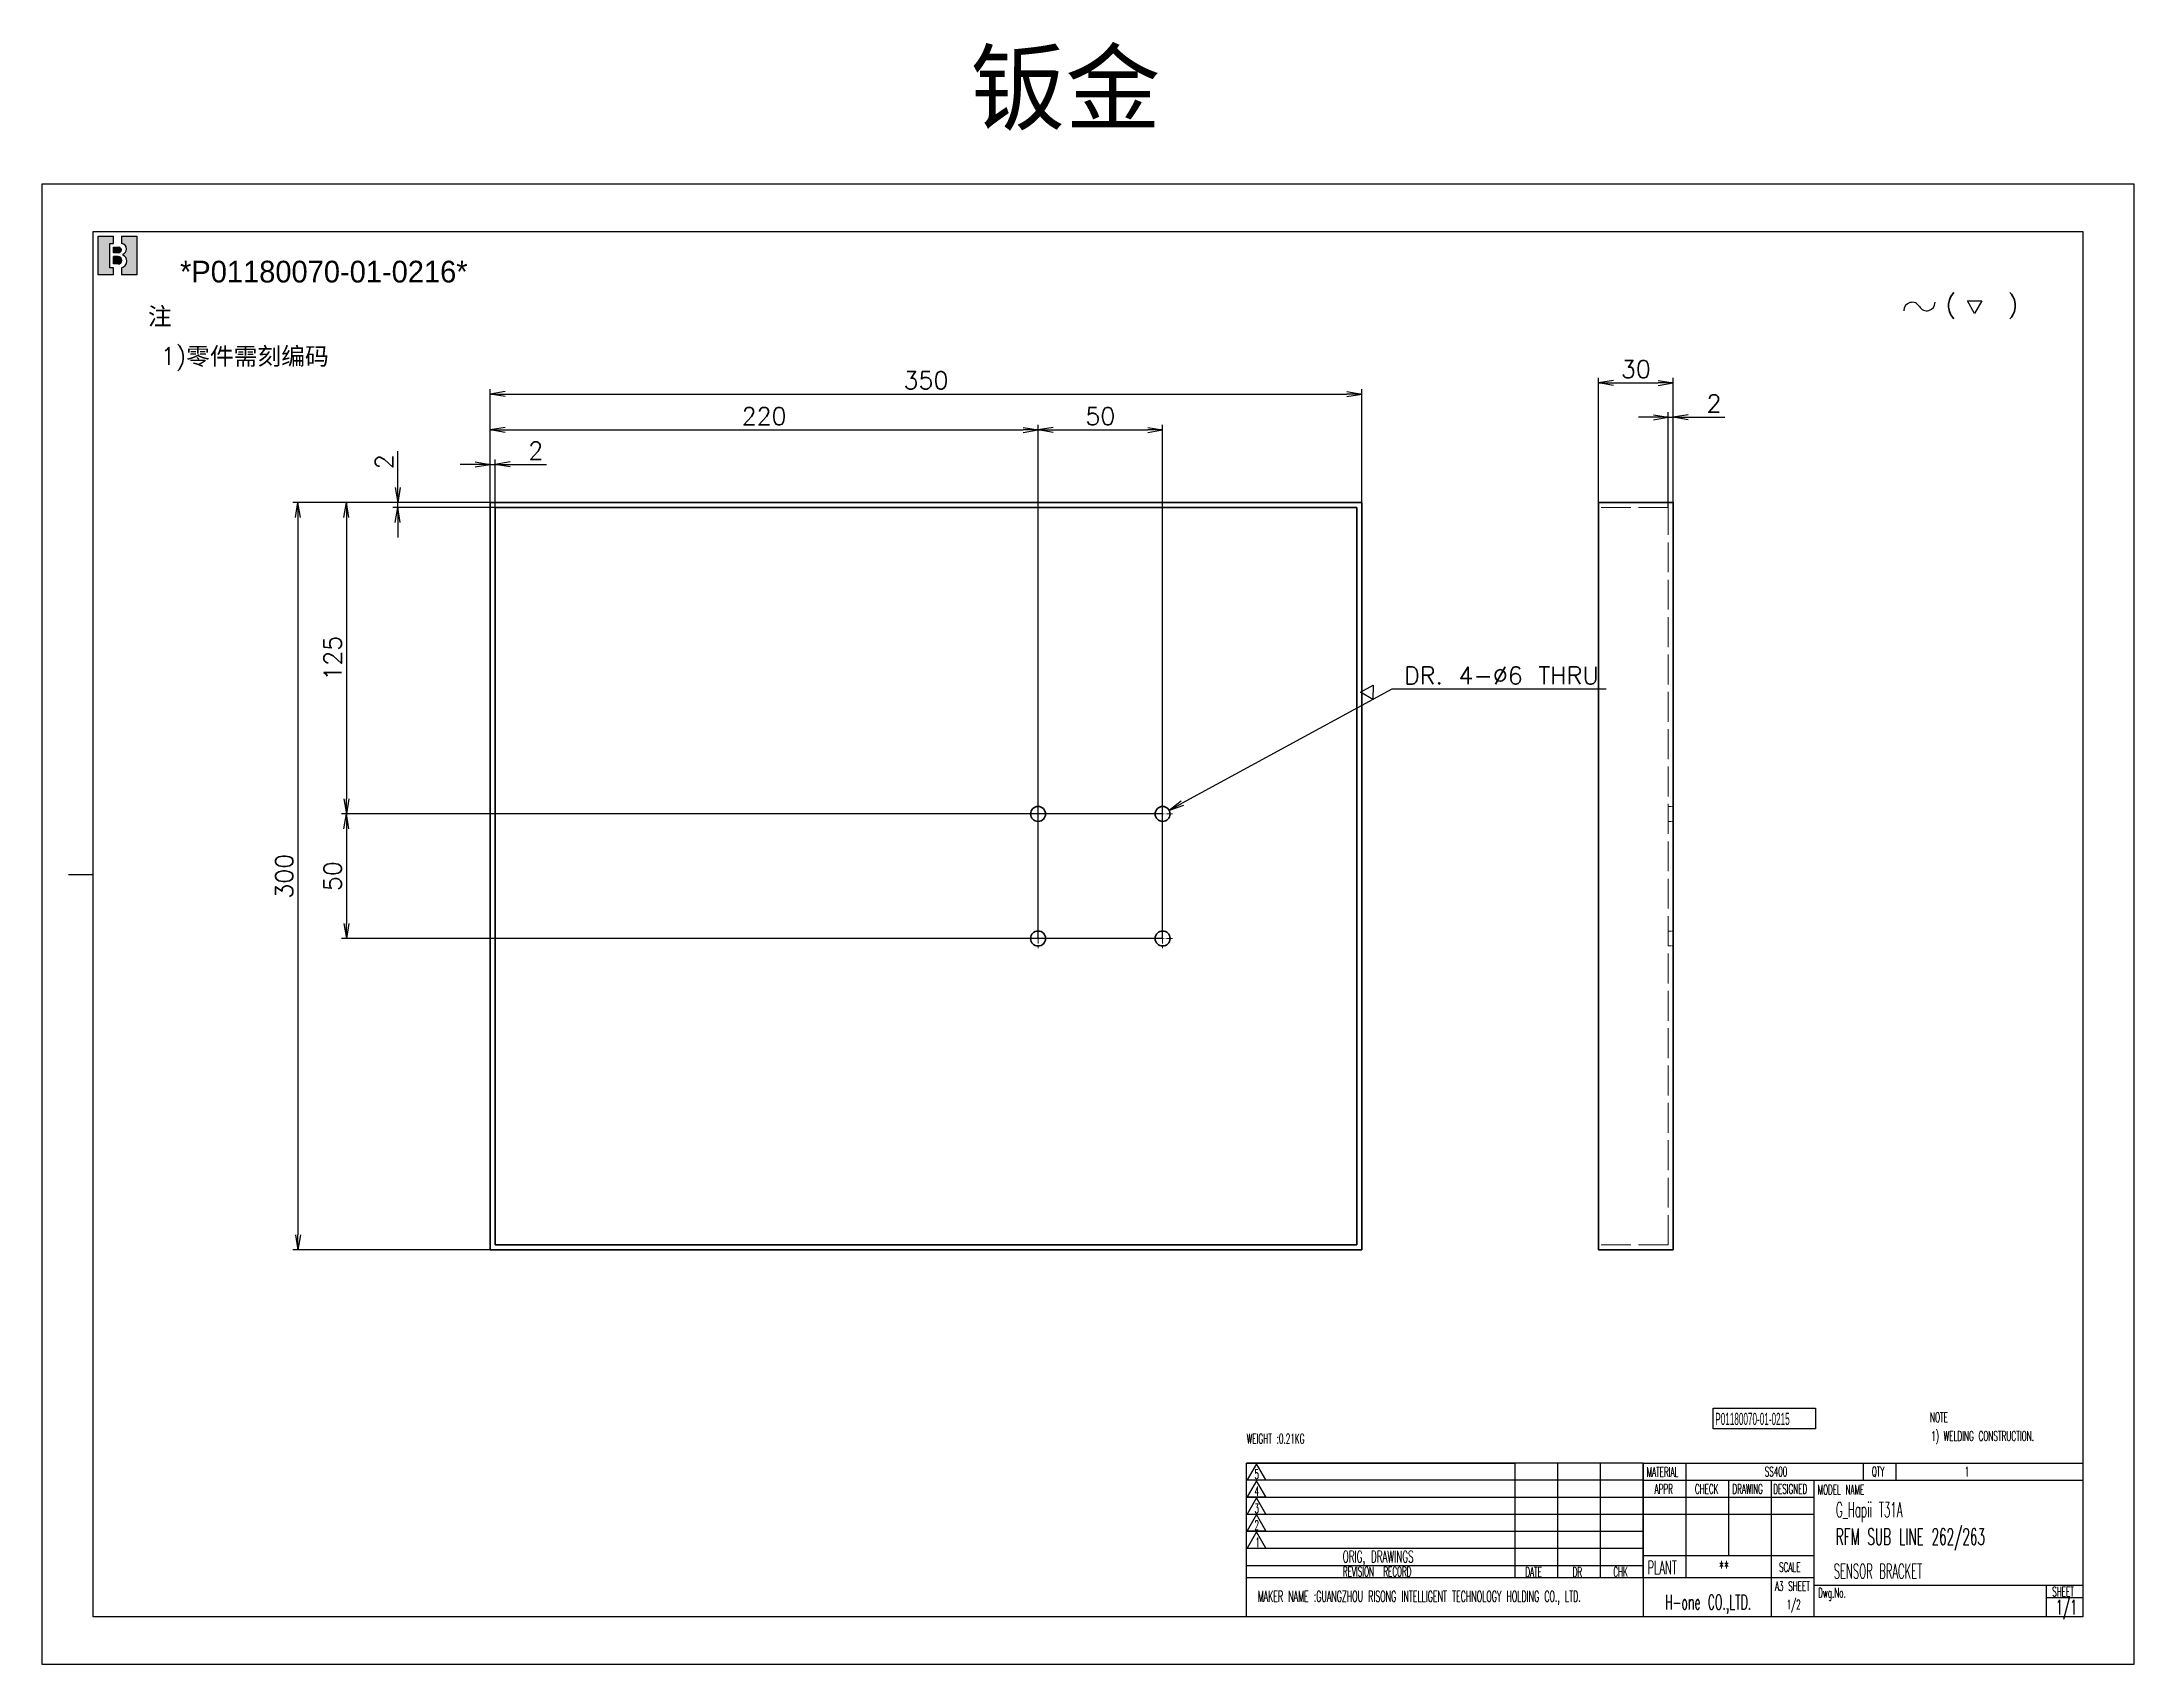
# Model space of a CAD drawing. Header units: inches. Extents: x 21 to 8642, y -3779 to 2137.
# Drawn here: x 634 to 1474, y -970 to -319 of the extents above; entities that cross this region are included whole.
import ezdxf

# ---------------------------------------------------------------- set-up
doc = ezdxf.new("R2010")
doc.units = ezdxf.units.IN
doc.header["$MEASUREMENT"] = 0
for name, pattern in [('CENTER-HOKUTO', [23, 20, -1, 1, -1]), ('DASHDOT', [18.5, 12, -3, 0.5, -3]), ('DASHED', [15, 12, -3]), ('HIDDEN-HOKUTO', [3.8, 2.5, -1.3])]:
    doc.linetypes.add(name, pattern=pattern)
doc.layers.add('AM_7', color=2, linetype='CENTER-HOKUTO', lineweight=30)
doc.layers.add('AM_HID', color=1, linetype='HIDDEN-HOKUTO', lineweight=25)
doc.layers.add('title_frame', color=7, linetype='Continuous')
doc.layers.add('word_dim', color=253, linetype='Continuous')
doc.styles.add('MX_NOTE_STANDARD', font='txt.shx', dxfattribs={"bigfont": 'bigfont.shx'})
doc.styles.get("Standard").update_dxf_attribs({"font": 'txt', "bigfont": 'gbcbig.shx'})
doc.dimstyles.new('STANDARD1_2', dxfattribs={"dimscale": 2, "dimtxt": 3.5, "dimasz": 3, "dimexe": 1, "dimexo": 0, "dimgap": 1, "dimtad": 3, "dimdsep": 46, "dimtxsty": 'Standard', "dimblk1": 'OPEN', "dimblk2": 'OPEN', "dimsah": 1, "dimcen": 0, "dimclrd": 256, "dimclre": 256, "dimclrt": 3, "dimazin": 2, "dimtfac": 1, "dimtmove": 0, "dimatfit": 3, "dimldrblk": 'OPEN', "dimfxl": 1, "dimtolj": 1, "dimlwd": 25, "dimlwe": 25, "dimarcsym": 0})

msp = doc.modelspace()

# ---------------------------------------------------------------- texts
at = {"linetype": 'Continuous', "ltscale": 2, "insert": (1006.305594896949, -323.6857749182391), "char_height": 28, "width": 97.82244757481385, "attachment_point": 1}
msp.add_mtext('{\\fMicrosoft YaHei|b0|i0|c134|p34;\\C3;钣金}', dxfattribs=at)
at = {"ltscale": 2, "char_height": 7, "attachment_point": 1}
for s, insert, width in [('{\\fSimSun|b0|i0|c134|p2;\\C3;注}', (676.1559818830283, -425.9065840698677), 20.72938335666549), ('{\\Fromans,bigfont|c134;\\C3;1)\\fSimSun|b0|i0|c134|p2;零件需刻编码}', (681.2864915979007, -441.9224817475806), 193.8122652991879)]:
    msp.add_mtext(s, dxfattribs=dict(at, insert=insert, width=width))
at = {"linetype": 'Continuous', "insert": (1353.877047835384, -909.4277862958115), "char_height": 6, "width": 101.8000000000002, "attachment_point": 4}
msp.add_mtext('{\\W0.5;\\C3;G_Hapii T\\Fromans,bigfont|c134;31\\Fromans,bigfont|c128;A}', dxfattribs=at)
at = {"layer": 'title_frame', "color": 3, "style": 'MX_NOTE_STANDARD'}
for s, height, width, p in [('NOTE', 3.92, 0.5450000000000002, (1391.618616047555, -873.2966829322213)), ('WEIGHT :0.21KG ', 3.92, 0.5450000000000002, (1117.321386959702, -881.8363334750247)), ('1) WELDING CONSTRUCTION.', 3.92, 0.5450000000000002, (1392.094755953549, -880.8020528125198)), ('5', 3.75928, 0.5450000000000002, (1120.443314646764, -896.0391714732759)), ('MATERIAL', 3.866688, 0.5450000000000002, (1277.867010274451, -895.1912505805813)), ('APPR', 3.866688, 0.5450000000000002, (1281.058369095939, -901.9947671983682)), ('CHECK', 3.866688, 0.5450000000000002, (1297.250088646484, -901.9947671983682)), ('DRAWING', 3.866688, 0.5450000000000002, (1312.289089834565, -901.9947671983682)), ('SS400', 3.866688, 0.5450000000000002, (1325.269490388979, -895.0233985423984)), ('DESIGNED', 3.866688, 0.5450000000000002, (1328.672049283639, -901.9947671983682)), ('MODEL NAME', 3.866688, 0.5450000000000002, (1346.528928697444, -902.2894710901128)), ('QTY', 3.866688, 0.5450000000000002, (1368.269011873868, -895.0233985423984)), ('1', 3.866688, 0.5450000000000002, (1405.524650149069, -895.0233985423984)), ('4', 3.75928, 0.5450000000000002, (1120.443314646764, -902.8546635723505)), ('3', 3.75928, 0.5450000000000002, (1120.443314646764, -909.7725567716552)), ('2', 3.75928, 0.5450000000000002, (1120.443314646764, -916.4623272638055)), ('RFM SUB LINE 262/263', 6.600000000000001, 0.534099999999995, (1353.800390220975, -922.565976892085)), ('1', 3.75928, 0.5450000000000002, (1120.835798805078, -923.3802204631102)), ('ORIG, DRAWINGS', 4.725952102432252, 0.5450000000000002, (1155.820398679651, -929.5907976520866)), ('REVISION  RECORD', 3.866688, 0.5450000000000002, (1155.920457253793, -935.1536433284928)), ('DATE', 3.866688, 0.5450000000000002, (1229.147354479421, -935.3133527649807)), ('DR', 3.866688, 0.5450000000000002, (1248.135330403187, -935.3337890794464)), ('CHK', 3.866688, 0.5450000000000002, (1264.488605924969, -935.2682614452679)), ('PLANT', 5.3704, 0.5450000000000002, (1278.194880023817, -934.2803081870588)), ('**', 5.3704, 0.5450000000000002, (1306.90868133655, -934.2803081870588)), ('SCALE', 3.866688, 0.5450000000000002, (1331.023999306264, -933.3990722185044)), ('SENSOR BRACKET', 5.88, 0.5, (1352.972742105812, -936.0502558936241)), ('A3 SHEET', 3.866688, 0.5450000000000002, (1329.381984890897, -941.0341603202432)), ('Dwg.No.', 3.866688, 0.5450000000000002, (1346.700638881834, -943.6719570292298)), ('SHEET', 3.866688, 0.5450000000000002, (1440.702589684712, -943.2131812670086)), ('MAKER NAME :GUANGZHOU RISONG INTELLIGENT TECHNOLOGY HOLDING CO., LTD.', 4.320000000000001, 0.5341000000000022, (1121.720501331678, -945.3354690155247)), ('H-one CO.,LTD.', 5.88, 0.5450000000000002, (1285.234526617256, -948.4313435864133)), ('1/2', 3.866688, 0.5450000000000002, (1334.085470996964, -948.3927687791293)), ('1/1', 6, 0.5340999999999667, (1442.136432593157, -950.5165582201698))]:
    msp.add_text(s, height=height, dxfattribs=dict(at, width=width)).set_placement(p)
at = {"layer": 'title_frame', "color": 3, "insert": (1305.405492004764, -869.5103044991229), "char_height": 4.9, "width": 8.221404979820363, "attachment_point": 1, "style": 'MX_NOTE_STANDARD'}
msp.add_mtext('{\\f3 of 9 Barcode|b0|i0|c0|p82;\\W0.5;P01180070-\\f3 of 9 Barcode|b0|i0|c134|p82;01\\f3 of 9 Barcode|b0|i0|c0|p82;-0\\f3 of 9 Barcode|b0|i0|c134|p82;215}', dxfattribs=at)
at = {"layer": 'word_dim', "color": 3, "linetype": 'Continuous', "insert": (689.057963842788, -407.1221651274391), "char_height": 8.722000000000001, "width": 200, "attachment_point": 1}
msp.add_mtext('{\\f3 of 9 Barcode|b0|i0|c0|p82;*P01180070-\\f3 of 9 Barcode|b0|i0|c134|p82;01\\f3 of 9 Barcode|b0|i0|c0|p82;-0\\f3 of 9 Barcode|b0|i0|c134|p82;216\\f3 of 9 Barcode|b0|i0|c0|p82;*}', dxfattribs=at)

# ---------------------------------------------------------------- blocks, each defined once
blk = doc.blocks.new('B機密ﾏｰｸ')
blk.add_hatch(color=1).paths.add_polyline_path([(0.3999999986702711, 0.8149999997779807), (0.3999999986702711, 0.9999999997779806), (-1.3297288e-09, 0.9999999997779806), (-1.3297288e-09, -2.220193e-10), (0.3999999986702711, -2.220193e-10), (0.3999999986702711, 0.1849999997779807), (0.2999999986702711, 0.1849999997779807), (0.2999999986702711, 0.8149999997779807)])
h = blk.add_hatch(color=1)
edge = h.paths.add_edge_path()
edge.add_arc((0.5299999986702706, 0.6449999997779808), 0.07, 359.9999999999989, 450)
edge.add_line((0.5299999986702706, 0.7149999997779806), (0.3999999986702711, 0.7149999997779806))
edge.add_line((0.3999999986702711, 0.7149999997779806), (0.3999999986702711, 0.5749999997779809))
edge.add_line((0.3999999986702711, 0.5749999997779809), (0.5299999986702701, 0.5749999997779809))
edge.add_arc((0.5299999986702701, 0.6449999997779808), 0.07, 270, 359.9999999999999)
h = blk.add_hatch(color=1)
edge = h.paths.add_edge_path()
edge.add_line((0.5999999986702714, 0.9999999997779806), (0.5999999986702718, 0.8142220507965398))
edge.add_arc((0.5849999986702712, 0.6699999997779816), 0.1449999999999991, -5.115907697472721e-13, 84.06222754839428, ccw=False)
edge.add_arc((0.5849999986702707, 0.6699999997779802), 0.1449999999999993, -69.82872865353448, 1.1368683772161603e-13, ccw=False)
edge.add_line((0.6349999986702715, 0.5338934238898192), (0.6349999986702711, 0.5120827805020305))
edge.add_arc((0.5699999986702688, 0.3549999997779789), 0.1700000000000021, 3.979039320256561e-13, 67.5204943905955, ccw=False)
edge.add_arc((0.5699999986702724, 0.3549999997779802), 0.1699999999999993, -79.83575137827683, 0, ccw=False)
edge.add_line((0.5999999986702714, 0.1876679944711657), (0.5999999986702714, -2.220192918400699e-10))
edge.add_line((0.5999999986702714, -2.220193e-10), (0.9999999986702712, -2.220193e-10))
edge.add_line((0.9999999986702712, -2.220193e-10), (0.9999999986702712, 0.9999999997779806))
edge.add_line((0.9999999986702712, 0.9999999997779806), (0.5999999986702714, 0.9999999997779806))
h = blk.add_hatch(color=1)
edge = h.paths.add_edge_path()
edge.add_arc((0.5149999986702705, 0.3799999997779802), 0.095, 1.018e-13, 90)
edge.add_line((0.5149999986702705, 0.4749999997779804), (0.3999999986702711, 0.4749999997779808))
edge.add_line((0.3999999986702711, 0.4749999997779808), (0.3999999986702711, 0.2849999997779809))
edge.add_line((0.3999999986702711, 0.2849999997779809), (0.5149999986702718, 0.2849999997779809))
edge.add_arc((0.5149999986702718, 0.379999999777981), 0.095, 270, 360.0000000000003)
at = {"color": 1}
for p, q in [((-1.3297288e-09, -2.220193e-10), (-1.3297288e-09, 0.9999999997779806)), ((-1.3297288e-09, 0.9999999997779806), (0.3999999986702711, 0.9999999997779806)), ((0.2999999986702711, 0.8149999997779807), (0.3999999986702711, 0.8149999997779807)), ((0.2999999986702711, 0.1849999997779807), (0.2999999986702711, 0.8149999997779807)), ((0.3999999986702711, 0.8149999997779807), (0.3999999986702711, 0.9999999997779806)), ((0.3999999986702711, 0.7149999997779806), (0.5299999986702706, 0.7149999997779806)), ((0.3999999986702711, 0.5749999997779809), (0.3999999986702711, 0.7149999997779806)), ((0.5299999986702701, 0.5749999997779809), (0.3999999986702711, 0.5749999997779809)), ((0.5999999986702714, 0.9999999997779806), (0.5999999986702718, 0.8142220507965398)), ((0.5999999986702714, 0.9999999997779806), (0.9999999986702712, 0.9999999997779806)), ((0.5999999986702705, 0.6449999997779794), (0.59999999867027, 0.6449999997779803)), ((0.7299999986702704, 0.6699999997779807), (0.7299999986702704, 0.6699999997779802)), ((0.9999999986702712, 0.9999999997779806), (0.9999999986702712, -2.220193e-10)), ((0.3999999986702711, 0.1849999997779807), (0.2999999986702711, 0.1849999997779807)), ((0.5149999986702705, 0.4749999997779804), (0.3999999986702711, 0.4749999997779808)), ((0.3999999986702711, 0.2849999997779809), (0.3999999986702711, 0.4749999997779808)), ((0.5149999986702718, 0.2849999997779809), (0.3999999986702711, 0.2849999997779809)), ((0.3999999986702711, -2.220193e-10), (0.3999999986702711, 0.1849999997779807)), ((0.5699999986702711, 0.5249999997779802), (0.5699999986702716, 0.5249999997779807)), ((0.5999999986702714, 0.1876679944711657), (0.5999999986702714, -2.220193e-10)), ((0.6099999986702707, 0.3799999997779806), (0.609999998670272, 0.3799999997779815)), ((0.6349999986702715, 0.5338934238898192), (0.6349999986702711, 0.5120827805020305)), ((0.739999998670271, 0.3549999997779802), (0.739999998670271, 0.3549999997779802)), ((0.3999999986702711, -2.220193e-10), (-1.3297288e-09, -2.220193e-10)), ((0.9999999986702712, -2.220193e-10), (0.5999999986702714, -2.220193e-10))]:
    blk.add_line(p, q, dxfattribs=at)
for centre, radius, start, end in [((0.5299999986702706, 0.6449999997779808), 0.07, 359.9999999999989, 90), ((0.5299999986702701, 0.6449999997779808), 0.07, 270, 359.9999999999999), ((0.5849999986702712, 0.6699999997779816), 0.1449999999999991, 359.9999999999995, 84.06222754839432), ((0.5849999986702707, 0.6699999997779802), 0.1449999999999993, 290.1712713464655, 1.781e-13), ((0.5149999986702705, 0.3799999997779802), 0.095, 1.018e-13, 90), ((0.5149999986702718, 0.379999999777981), 0.095, 270, 2.799e-13), ((0.5699999986702724, 0.3549999997779802), 0.1699999999999993, 280.1642486217232, 0), ((0.5699999986702688, 0.3549999997779789), 0.1700000000000021, 4.58e-13, 67.52049439059552)]:
    blk.add_arc(centre, radius, start, end, dxfattribs=at)
blk.add_attdef('B機密ﾏｰｸ', (-0.0857467348302255, 1.074949466596297), '', height=0.2)
blk = doc.blocks.new('shiage0')
at = {"layer": 'word_dim', "color": 3, "linetype": 'Continuous'}
for centre, radius, start, end in [((1.687489685469927, 1.849274192977646e-05), 1.687500000000015, 29.99999999999973, 180), ((4.610325423242443, 1.68751849274193), 1.6875, 209.9999999999997, 0)]:
    blk.add_arc(centre, radius, start, end, dxfattribs=at)
blk = doc.blocks.new('12')
at = {"layer": 'title_frame', "color": 3, "linetype": 'Continuous'}
blk.add_lwpolyline([(20.45953957290135, 3.029106033062448), (19.01453957290136, 5.531919449999464), (21.90453957290134, 5.531919449999464)], close=True, dxfattribs=at)
blk.add_blockref('shiage0', (6.232110961562512, 3.563542641311528), dxfattribs=at)
blk.add_text('(   )', height=3.5, dxfattribs=at).set_placement((14.64364134312495, 3.07716278909686))
blk = doc.blocks.new('_Open')
at = {"color": 0, "lineweight": -2}
for p, q in [((-1, 0.1666666666666667), (0, 0)), ((-1, -0.1666666666666667), (0, 0)), ((0, 0), (-1, 0))]:
    blk.add_line(p, q, dxfattribs=at)
blk = doc.blocks.new('*D225')
at = {"layer": 'DEFPOINTS', "color": 0, "linetype": 'Continuous', "ltscale": 2, "transparency": 16777216}
for p in [(1163.538355662226, -460.625140561353), (813.5383556622255, -504.1456722807816), (1163.538355662226, -504.1456722807816)]:
    blk.add_point(p, dxfattribs=at)
at = {"layer": 'word_dim', "linetype": 'Continuous', "lineweight": 25, "ltscale": 2, "transparency": 16777216}
for p, q in [((813.5383556622255, -504.1456722807816), (813.5383556622255, -458.625140561353)), ((819.5383556622255, -460.625140561353), (1157.538355662226, -460.625140561353)), ((1163.538355662226, -504.1456722807816), (1163.538355662226, -458.625140561353))]:
    blk.add_line(p, q, dxfattribs=at)
at = {"layer": 'word_dim', "linetype": 'Continuous', "lineweight": 25, "ltscale": 2, "transparency": 16777216, "xscale": 6, "yscale": 6, "zscale": 6, "rotation": 180}
blk.add_blockref('_Open', (813.5383556622255, -460.625140561353), dxfattribs=at)
at = {"layer": 'word_dim', "linetype": 'Continuous', "lineweight": 25, "ltscale": 2, "transparency": 16777216, "xscale": 6, "yscale": 6, "zscale": 6}
blk.add_blockref('_Open', (1163.538355662226, -460.625140561353), dxfattribs=at)
at = {"layer": 'word_dim', "color": 3, "linetype": 'Continuous', "ltscale": 2, "transparency": 16777216, "insert": (988.5383556622255, -455.125140561353), "char_height": 7, "attachment_point": 5}
blk.add_mtext('\\A1;350', dxfattribs=at)
blk = doc.blocks.new('*D226')
at = {"layer": 'DEFPOINTS', "color": 0, "linetype": 'Continuous', "ltscale": 2, "transparency": 16777216}
for p in [(813.5383556622255, -504.1456722807816), (736.3809531002662, -804.1456722807815), (813.5383556622255, -804.1456722807816)]:
    blk.add_point(p, dxfattribs=at)
at = {"layer": 'word_dim', "linetype": 'Continuous', "lineweight": 25, "ltscale": 2, "transparency": 16777216}
for p, q in [((813.5383556622255, -504.1456722807816), (734.3809531002663, -504.1456722807816)), ((736.3809531002663, -510.1456722807816), (736.3809531002662, -798.1456722807815)), ((813.5383556622255, -804.1456722807816), (734.3809531002662, -804.1456722807815))]:
    blk.add_line(p, q, dxfattribs=at)
at = {"layer": 'word_dim', "linetype": 'Continuous', "lineweight": 25, "ltscale": 2, "transparency": 16777216, "xscale": 6, "yscale": 6, "zscale": 6}
for p, rotation in [((736.3809531002663, -504.1456722807816), 90), ((736.3809531002662, -804.1456722807815), 270)]:
    blk.add_blockref('_Open', p, dxfattribs=dict(at, rotation=rotation))
at = {"layer": 'word_dim', "color": 3, "linetype": 'Continuous', "ltscale": 2, "transparency": 16777216, "insert": (730.8809531002664, -654.1456722807814), "char_height": 7, "attachment_point": 5, "rotation": 90}
blk.add_mtext('\\A1;300', dxfattribs=at)
blk = doc.blocks.new('*D227')
at = {"layer": 'DEFPOINTS', "color": 0, "linetype": 'Continuous', "ltscale": 2, "transparency": 16777216}
for p in [(813.5383556622255, -504.1456722807825), (755.8340800792794, -629.1456722807815), (1083.538355662226, -629.1456722807816)]:
    blk.add_point(p, dxfattribs=at)
at = {"layer": 'word_dim', "linetype": 'Continuous', "lineweight": 25, "ltscale": 2, "transparency": 16777216}
for p, q in [((813.5383556622255, -504.1456722807825), (753.8340800792794, -504.1456722807825)), ((755.8340800792794, -510.1456722807825), (755.8340800792794, -623.1456722807815)), ((1083.538355662226, -629.1456722807816), (753.8340800792794, -629.1456722807815))]:
    blk.add_line(p, q, dxfattribs=at)
at = {"layer": 'word_dim', "linetype": 'Continuous', "lineweight": 25, "ltscale": 2, "transparency": 16777216, "xscale": 6, "yscale": 6, "zscale": 6}
for p, rotation in [((755.8340800792794, -504.1456722807825), 90), ((755.8340800792794, -629.1456722807815), 270)]:
    blk.add_blockref('_Open', p, dxfattribs=dict(at, rotation=rotation))
at = {"layer": 'word_dim', "color": 3, "linetype": 'Continuous', "ltscale": 2, "transparency": 16777216, "insert": (750.3340800792795, -566.6456722807818), "char_height": 7, "attachment_point": 5, "rotation": 90}
blk.add_mtext('\\A1;125', dxfattribs=at)
blk = doc.blocks.new('*D228')
at = {"layer": 'DEFPOINTS', "color": 0, "linetype": 'Continuous', "ltscale": 2, "transparency": 16777216}
for p in [(1083.538355662226, -629.1456722807825), (755.8340800792794, -679.1456722807815), (1083.538355662226, -679.1456722807816)]:
    blk.add_point(p, dxfattribs=at)
at = {"layer": 'word_dim', "linetype": 'Continuous', "lineweight": 25, "ltscale": 2, "transparency": 16777216}
for p, q in [((1083.538355662226, -629.1456722807825), (753.8340800792794, -629.1456722807824)), ((755.8340800792794, -635.1456722807824), (755.8340800792794, -673.1456722807815)), ((1083.538355662226, -679.1456722807816), (753.8340800792794, -679.1456722807815))]:
    blk.add_line(p, q, dxfattribs=at)
at = {"layer": 'word_dim', "linetype": 'Continuous', "lineweight": 25, "ltscale": 2, "transparency": 16777216, "xscale": 6, "yscale": 6, "zscale": 6}
for p, rotation in [((755.8340800792794, -629.1456722807824), 90), ((755.8340800792794, -679.1456722807815), 270)]:
    blk.add_blockref('_Open', p, dxfattribs=dict(at, rotation=rotation))
at = {"layer": 'word_dim', "color": 3, "linetype": 'Continuous', "ltscale": 2, "transparency": 16777216, "insert": (750.3340800792795, -654.1456722807818), "char_height": 7, "attachment_point": 5, "rotation": 90}
blk.add_mtext('\\A1;50', dxfattribs=at)
blk = doc.blocks.new('*D229')
at = {"layer": 'DEFPOINTS', "color": 0, "linetype": 'Continuous', "ltscale": 2, "transparency": 16777216}
for p in [(1033.538355662226, -475.0130958072441), (813.5383556622255, -504.1456722807834), (1033.538355662226, -679.1456722807825)]:
    blk.add_point(p, dxfattribs=at)
at = {"layer": 'word_dim', "linetype": 'Continuous', "lineweight": 25, "ltscale": 2, "transparency": 16777216}
for p, q in [((813.5383556622255, -504.1456722807834), (813.5383556622255, -473.0130958072441)), ((819.5383556622255, -475.0130958072441), (1027.538355662226, -475.0130958072441)), ((1033.538355662226, -679.1456722807825), (1033.538355662226, -473.0130958072441))]:
    blk.add_line(p, q, dxfattribs=at)
at = {"layer": 'word_dim', "linetype": 'Continuous', "lineweight": 25, "ltscale": 2, "transparency": 16777216, "xscale": 6, "yscale": 6, "zscale": 6, "rotation": 180}
blk.add_blockref('_Open', (813.5383556622255, -475.0130958072441), dxfattribs=at)
at = {"layer": 'word_dim', "linetype": 'Continuous', "lineweight": 25, "ltscale": 2, "transparency": 16777216, "xscale": 6, "yscale": 6, "zscale": 6}
blk.add_blockref('_Open', (1033.538355662226, -475.0130958072441), dxfattribs=at)
at = {"layer": 'word_dim', "color": 3, "linetype": 'Continuous', "ltscale": 2, "transparency": 16777216, "insert": (923.5383556622255, -469.5130958072441), "char_height": 7, "attachment_point": 5}
blk.add_mtext('\\A1;220', dxfattribs=at)
blk = doc.blocks.new('*D230')
at = {"layer": 'DEFPOINTS', "color": 0, "linetype": 'Continuous', "ltscale": 2, "transparency": 16777216}
for p in [(1083.538355662226, -475.0130958072441), (1033.538355662226, -679.1456722807825), (1083.538355662226, -679.1456722807825)]:
    blk.add_point(p, dxfattribs=at)
at = {"layer": 'word_dim', "linetype": 'Continuous', "lineweight": 25, "ltscale": 2, "transparency": 16777216}
for p, q in [((1033.538355662226, -679.1456722807825), (1033.538355662226, -473.0130958072441)), ((1039.538355662226, -475.0130958072441), (1077.538355662226, -475.0130958072441)), ((1083.538355662226, -679.1456722807825), (1083.538355662226, -473.0130958072441))]:
    blk.add_line(p, q, dxfattribs=at)
at = {"layer": 'word_dim', "linetype": 'Continuous', "lineweight": 25, "ltscale": 2, "transparency": 16777216, "xscale": 6, "yscale": 6, "zscale": 6, "rotation": 180}
blk.add_blockref('_Open', (1033.538355662226, -475.0130958072441), dxfattribs=at)
at = {"layer": 'word_dim', "linetype": 'Continuous', "lineweight": 25, "ltscale": 2, "transparency": 16777216, "xscale": 6, "yscale": 6, "zscale": 6}
blk.add_blockref('_Open', (1083.538355662226, -475.0130958072441), dxfattribs=at)
at = {"layer": 'word_dim', "color": 3, "linetype": 'Continuous', "ltscale": 2, "transparency": 16777216, "insert": (1058.538355662226, -469.5130958072441), "char_height": 7, "attachment_point": 5}
blk.add_mtext('\\A1;50', dxfattribs=at)
blk = doc.blocks.new('*D231')
at = {"layer": 'DEFPOINTS', "color": 0, "linetype": 'Continuous', "ltscale": 2, "transparency": 16777216}
for p in [(1288.538355662226, -456.1299511500547), (1258.538355662226, -504.1456722807816), (1288.538355662226, -504.1456722807816)]:
    blk.add_point(p, dxfattribs=at)
at = {"layer": 'word_dim', "linetype": 'Continuous', "lineweight": 25, "ltscale": 2, "transparency": 16777216}
for p, q in [((1258.538355662226, -504.1456722807816), (1258.538355662226, -454.1299511500547)), ((1264.538355662226, -456.1299511500547), (1282.538355662226, -456.1299511500547)), ((1288.538355662226, -504.1456722807816), (1288.538355662226, -454.1299511500547))]:
    blk.add_line(p, q, dxfattribs=at)
at = {"layer": 'word_dim', "linetype": 'Continuous', "lineweight": 25, "ltscale": 2, "transparency": 16777216, "xscale": 6, "yscale": 6, "zscale": 6, "rotation": 180}
blk.add_blockref('_Open', (1258.538355662226, -456.1299511500547), dxfattribs=at)
at = {"layer": 'word_dim', "linetype": 'Continuous', "lineweight": 25, "ltscale": 2, "transparency": 16777216, "xscale": 6, "yscale": 6, "zscale": 6}
blk.add_blockref('_Open', (1288.538355662226, -456.1299511500547), dxfattribs=at)
at = {"layer": 'word_dim', "color": 3, "linetype": 'Continuous', "ltscale": 2, "transparency": 16777216, "insert": (1273.538355662226, -450.6299511500547), "char_height": 7, "attachment_point": 5}
blk.add_mtext('\\A1;30', dxfattribs=at)
blk = doc.blocks.new('*D232')
at = {"layer": 'DEFPOINTS', "color": 0, "linetype": 'Continuous', "ltscale": 2, "transparency": 16777216}
for p in [(1288.538355662226, -469.9156890490576), (1286.538355662226, -506.1456722807816), (1288.538355662226, -504.1456722807816)]:
    blk.add_point(p, dxfattribs=at)
at = {"layer": 'word_dim', "linetype": 'Continuous', "lineweight": 25, "ltscale": 2, "transparency": 16777216}
for p, q in [((1280.538355662226, -469.9156890490576), (1274.538355662226, -469.9156890490576)), ((1286.538355662226, -506.1456722807816), (1286.538355662226, -467.9156890490576)), ((1286.538355662226, -469.9156890490576), (1288.538355662226, -469.9156890490576)), ((1288.538355662226, -504.1456722807816), (1288.538355662226, -467.9156890490576)), ((1294.538355662226, -469.9156890490576), (1309.205022328892, -469.9156890490576))]:
    blk.add_line(p, q, dxfattribs=at)
at = {"layer": 'word_dim', "linetype": 'Continuous', "lineweight": 25, "ltscale": 2, "transparency": 16777216, "xscale": 6, "yscale": 6, "zscale": 6}
blk.add_blockref('_Open', (1286.538355662226, -469.9156890490576), dxfattribs=at)
at = {"layer": 'word_dim', "linetype": 'Continuous', "lineweight": 25, "ltscale": 2, "transparency": 16777216, "xscale": 6, "yscale": 6, "zscale": 6, "rotation": 180}
blk.add_blockref('_Open', (1288.538355662226, -469.9156890490576), dxfattribs=at)
at = {"layer": 'word_dim', "color": 3, "linetype": 'Continuous', "ltscale": 2, "transparency": 16777216, "insert": (1304.871688995559, -464.4156890490576), "char_height": 7, "attachment_point": 5}
blk.add_mtext('\\A1;2', dxfattribs=at)
blk = doc.blocks.new('*D233')
at = {"layer": 'DEFPOINTS', "color": 0, "linetype": 'Continuous', "ltscale": 2, "transparency": 16777216}
for p in [(776.4565037037028, -504.1456722807834), (813.5383556622255, -504.1456722807834), (815.5383556622255, -506.1456722807816)]:
    blk.add_point(p, dxfattribs=at)
at = {"layer": 'word_dim', "linetype": 'Continuous', "lineweight": 25, "ltscale": 2, "transparency": 16777216}
for p, q in [((776.4565037037028, -498.1456722807834), (776.4565037037028, -483.4790056141167)), ((813.5383556622255, -504.1456722807834), (774.4565037037028, -504.1456722807834)), ((815.5383556622255, -506.1456722807816), (774.4565037037028, -506.1456722807816)), ((776.4565037037028, -506.1456722807816), (776.4565037037028, -504.1456722807834)), ((776.4565037037028, -512.1456722807816), (776.4565037037028, -518.1456722807816))]:
    blk.add_line(p, q, dxfattribs=at)
at = {"layer": 'word_dim', "linetype": 'Continuous', "lineweight": 25, "ltscale": 2, "transparency": 16777216, "xscale": 6, "yscale": 6, "zscale": 6}
for p, rotation in [((776.4565037037028, -504.1456722807834), 270), ((776.4565037037028, -506.1456722807816), 90)]:
    blk.add_blockref('_Open', p, dxfattribs=dict(at, rotation=rotation))
at = {"layer": 'word_dim', "color": 3, "linetype": 'Continuous', "ltscale": 2, "transparency": 16777216, "insert": (770.9565037037029, -487.81233894745), "char_height": 7, "attachment_point": 5, "rotation": 90}
blk.add_mtext('\\A1;2', dxfattribs=at)
blk = doc.blocks.new('*D234')
at = {"layer": 'DEFPOINTS', "color": 0, "linetype": 'Continuous', "ltscale": 2, "transparency": 16777216}
for p in [(815.5383556622255, -488.8398370703035), (813.5383556622255, -504.1456722807816), (815.5383556622255, -506.1456722807816)]:
    blk.add_point(p, dxfattribs=at)
at = {"layer": 'word_dim', "linetype": 'Continuous', "lineweight": 25, "ltscale": 2, "transparency": 16777216}
for p, q in [((813.5383556622255, -504.1456722807816), (813.5383556622255, -486.8398370703035)), ((815.5383556622255, -506.1456722807816), (815.5383556622255, -486.8398370703035)), ((807.5383556622255, -488.8398370703035), (801.5383556622255, -488.8398370703035)), ((813.5383556622255, -488.8398370703035), (815.5383556622255, -488.8398370703035)), ((821.5383556622255, -488.8398370703035), (836.2050223288921, -488.8398370703035))]:
    blk.add_line(p, q, dxfattribs=at)
at = {"layer": 'word_dim', "linetype": 'Continuous', "lineweight": 25, "ltscale": 2, "transparency": 16777216, "xscale": 6, "yscale": 6, "zscale": 6}
blk.add_blockref('_Open', (813.5383556622255, -488.8398370703035), dxfattribs=at)
at = {"layer": 'word_dim', "linetype": 'Continuous', "lineweight": 25, "ltscale": 2, "transparency": 16777216, "xscale": 6, "yscale": 6, "zscale": 6, "rotation": 180}
blk.add_blockref('_Open', (815.5383556622255, -488.8398370703035), dxfattribs=at)
at = {"layer": 'word_dim', "color": 3, "linetype": 'Continuous', "ltscale": 2, "transparency": 16777216, "insert": (831.8716889955589, -483.3398370703035), "char_height": 7, "attachment_point": 5}
blk.add_mtext('\\A1;2', dxfattribs=at)
blk = doc.blocks.new('*D235')
at = {"layer": 'DEFPOINTS', "color": 0, "linetype": 'Continuous', "ltscale": 2, "transparency": 16777216}
for p in [(1086.173446703413, -627.7116934787745), (1080.903264621022, -630.5796510827902)]:
    blk.add_point(p, dxfattribs=at)
at = {"layer": 'word_dim', "linetype": 'Continuous', "lineweight": 25, "ltscale": 2, "transparency": 16777216}
for p, q in [((1175.548740474183, -579.0749387378983), (1091.443628785805, -624.8437358747583)), ((1261.548740474183, -579.0749387378982), (1175.548740474183, -579.0749387378983))]:
    blk.add_line(p, q, dxfattribs=at)
at = {"layer": 'word_dim', "linetype": 'Continuous', "lineweight": 25, "ltscale": 2, "transparency": 16777216, "xscale": 6, "yscale": 6, "zscale": 6, "rotation": 208.5543992188603}
blk.add_blockref('_Open', (1086.173446703413, -627.7116934787745), dxfattribs=at)
at = {"layer": 'word_dim', "color": 3, "linetype": 'Continuous', "ltscale": 2, "transparency": 16777216, "insert": (1219.548740474183, -573.5749387378982), "char_height": 7, "attachment_point": 5}
blk.add_mtext('\\A1;DR. 4-∅6 THRU', dxfattribs=at)
blk = doc.blocks.new('shiage1')
at = {"layer": 'word_dim', "color": 3, "linetype": 'Continuous'}
for p, q in [((-4.255559048260693e-05, 3.4162127349191e-07), (-1.443418228564553, 2.500000341621273)), ((-1.443418228564553, 2.500000341621273), (1.443333117383588, 2.500000341621273)), ((1.443333117383588, 2.500000341621273), (-4.255559048260693e-05, 3.4162127349191e-07))]:
    blk.add_line(p, q, dxfattribs=at)

# ---------------------------------------------------------------- dimensions: what is measured, and where the dimension line sits
at = {"layer": 'word_dim', "color": 3, "linetype": 'Continuous', "ltscale": 2}
for base, p1, p2, picture, middle in [((1163.538355662226, -460.625140561353), (813.5383556622255, -504.1456722807816), (1163.538355662226, -504.1456722807816), '*D225', (988.5383556622255, -455.125140561353)), ((1288.538355662226, -456.1299511500547), (1258.538355662226, -504.1456722807816), (1288.538355662226, -504.1456722807816), '*D231', (1273.538355662226, -450.6299511500547)), ((1288.538355662226, -469.9156890490576), (1286.538355662226, -506.1456722807816), (1288.538355662226, -504.1456722807816), '*D232', (1304.871688995559, -464.4156890490576)), ((1033.538355662226, -475.0130958072441), (813.5383556622255, -504.1456722807834), (1033.538355662226, -679.1456722807825), '*D229', (923.5383556622255, -469.5130958072441)), ((1083.538355662226, -475.0130958072441), (1033.538355662226, -679.1456722807825), (1083.538355662226, -679.1456722807825), '*D230', (1058.538355662226, -469.5130958072441)), ((815.5383556622255, -488.8398370703035), (813.5383556622255, -504.1456722807816), (815.5383556622255, -506.1456722807816), '*D234', (831.8716889955589, -483.3398370703035))]:
    dim = msp.add_linear_dim(base=base, p1=p1, p2=p2, dimstyle='STANDARD1_2', dxfattribs=at)
    dim.commit()
    dim.dimension.update_dxf_attribs({"geometry": picture, "text_midpoint": middle})
for base, p1, p2, picture, middle in [((776.4565037037028, -504.1456722807834), (815.5383556622255, -506.1456722807816), (813.5383556622255, -504.1456722807834), '*D233', (770.9565037037029, -487.81233894745)), ((736.3809531002662, -804.1456722807815), (813.5383556622255, -504.1456722807816), (813.5383556622255, -804.1456722807816), '*D226', (730.8809531002664, -654.1456722807814)), ((755.8340800792794, -629.1456722807815), (813.5383556622255, -504.1456722807825), (1083.538355662226, -629.1456722807816), '*D227', (750.3340800792795, -566.6456722807818)), ((755.8340800792794, -679.1456722807815), (1083.538355662226, -629.1456722807825), (1083.538355662226, -679.1456722807816), '*D228', (750.3340800792795, -654.1456722807818))]:
    dim = msp.add_linear_dim(base=base, p1=p1, p2=p2, angle=90, dimstyle='STANDARD1_2', dxfattribs=at)
    dim.commit()
    dim.dimension.update_dxf_attribs({"geometry": picture, "text_midpoint": middle})
dim = msp.add_diameter_dim_2p(p1=(1080.903264621022, -630.5796510827902), p2=(1086.173446703413, -627.7116934787745), text='DR. 4-<> THRU', dimstyle='STANDARD1_2', override={"dimtoh": 1, "dimtofl": 0}, dxfattribs=at)
dim.commit()
dim.dimension.update_dxf_attribs({"geometry": '*D235', "text_midpoint": (1219.548740474183, -579.0749387378982), "dimtype": 163})

# ---------------------------------------------------------------- linework, layer by layer
at = {"color": 7, "lineweight": 35}
for p, q in [((1163.538355662226, -504.1456722807816), (813.5383556622255, -504.1456722807816)), ((813.5383556622255, -504.1456722807816), (813.5383556622255, -804.1456722807816)), ((1161.538355662226, -506.1456722807816), (815.5383556622255, -506.1456722807816)), ((815.5383556622255, -802.1456722807816), (815.5383556622255, -506.1456722807816)), ((1161.538355662226, -802.1456722807816), (1161.538355662226, -506.1456722807816)), ((1163.538355662226, -804.1456722807816), (1163.538355662226, -504.1456722807816)), ((1258.538355662226, -804.1456722807816), (1258.538355662226, -504.1456722807816)), ((1288.538355662226, -504.1456722807816), (1258.538355662226, -504.1456722807816)), ((1288.538355662226, -804.1456722807816), (1288.538355662226, -504.1456722807816)), ((813.5383556622255, -804.1456722807816), (1163.538355662226, -804.1456722807816)), ((815.5383556622255, -802.1456722807816), (1161.538355662226, -802.1456722807816)), ((1288.538355662226, -804.1456722807816), (1258.538355662226, -804.1456722807816))]:
    msp.add_line(p, q, dxfattribs=at)
for centre in [(1033.538355662226, -629.1456722807816), (1083.538355662226, -629.1456722807816), (1033.538355662226, -679.1456722807816), (1083.538355662226, -679.1456722807816)]:
    msp.add_circle(centre, 3.000000000000003, dxfattribs=at)
at = {"layer": 'AM_7', "color": 2, "linetype": 'DASHDOT', "lineweight": 13, "ltscale": 0.195001220703125}
for p, q in [((1037.438380076288, -629.1456722807816), (1029.638331248163, -629.1456722807816)), ((1087.438380076288, -629.1456722807816), (1079.638331248163, -629.1456722807816)), ((1037.438380076288, -679.1456722807816), (1029.638331248163, -679.1456722807816)), ((1087.438380076288, -679.1456722807816), (1079.638331248163, -679.1456722807816))]:
    msp.add_line(p, q, dxfattribs=at)
at = {"layer": 'AM_7', "color": 2, "linetype": 'DASHDOT', "lineweight": 13, "ltscale": 0.1949996948242188}
for p, q in [((1033.538355662226, -625.2456783842972), (1033.538355662226, -633.045666177266)), ((1083.538355662226, -625.2456783842972), (1083.538355662226, -633.045666177266)), ((1033.538355662226, -675.2456783842972), (1033.538355662226, -683.045666177266)), ((1083.538355662226, -675.2456783842972), (1083.538355662226, -683.045666177266))]:
    msp.add_line(p, q, dxfattribs=at)
at = {"layer": 'AM_HID', "color": 1, "linetype": 'DASHED', "lineweight": 13}
for p, q in [((1286.538355662226, -506.1456722807816), (1258.538355662226, -506.1456722807816)), ((1286.538355662226, -802.1456722807816), (1286.538355662226, -506.1456722807816)), ((1286.538355662226, -802.1456722807816), (1258.538355662226, -802.1456722807816))]:
    msp.add_line(p, q, dxfattribs=at)
at = {"layer": 'AM_HID', "color": 1, "linetype": 'DASHED', "lineweight": 13, "ltscale": 0.05}
for p, q in [((1286.538355662226, -626.1456722807816), (1288.538355662226, -626.1456722807816)), ((1286.538355662226, -626.1456722807816), (1288.538355662226, -626.1456722807816)), ((1286.538355662226, -632.1456722807816), (1288.538355662226, -632.1456722807816)), ((1286.538355662226, -632.1456722807816), (1288.538355662226, -632.1456722807816)), ((1286.538355662226, -676.1456722807816), (1288.538355662226, -676.1456722807816)), ((1286.538355662226, -676.1456722807816), (1288.538355662226, -676.1456722807816)), ((1286.538355662226, -682.1456722807816), (1288.538355662226, -682.1456722807816)), ((1286.538355662226, -682.1456722807816), (1288.538355662226, -682.1456722807816))]:
    msp.add_line(p, q, dxfattribs=at)
at = {"layer": 'title_frame'}
for p, q in [((644.2227463435484, -653.392967093896), (654.2227463435484, -653.392967093896)), ((1304.578585986463, -867.5977321352257), (1345.634421721559, -867.5977321352257)), ((1304.578585986463, -875.9986169647455), (1304.578585986463, -867.5977321352257)), ((1345.634421721559, -867.5977321352257), (1345.634421721559, -875.9986169647455)), ((1345.634421721559, -875.9986169647455), (1304.578585986463, -875.9986169647455)), ((1117.272746343544, -951.4679670938967), (1117.272746343544, -889.7279670938951)), ((1117.272746343544, -889.7279670938951), (1225.072746343547, -889.7279670938951)), ((1276.522746343544, -889.7279670938951), (1117.272746343544, -889.7279670938951)), ((1121.232851550049, -889.9699283843875), (1117.47357155005, -896.4811923442685)), ((1124.992131550047, -896.4811923442685), (1121.232851550049, -889.9699283843875)), ((1225.072746343547, -935.7879670938964), (1225.072746343547, -889.7279670938951)), ((1242.222746343548, -935.7879670938964), (1242.222746343548, -889.7279670938951)), ((1242.222746343548, -935.7879670938964), (1242.222746343548, -889.7279670938951)), ((1259.372746343543, -935.7879670938964), (1259.372746343543, -889.7279670938951)), ((1259.372746343543, -935.7879670938964), (1259.372746343543, -889.7279670938951)), ((1276.522746343544, -889.7279670938951), (1276.522746343544, -896.5879670938957)), ((1276.522746343544, -889.7279670938951), (1276.522746343544, -951.4679670938967)), ((1276.522746343544, -889.7279670938951), (1276.522746343544, -951.4679670938967)), ((1276.522746343544, -935.7879670938964), (1276.522746343544, -889.7279670938951)), ((1276.522746343544, -889.7279670938951), (1452.922746343545, -889.7279670938951)), ((1293.672746343545, -935.7879670938964), (1293.672746343545, -889.7279670938951)), ((1364.722746343548, -889.7279670938951), (1364.722746343548, -896.5879670938957)), ((1377.867960847507, -889.7279670938951), (1377.867960847507, -896.5879670938957)), ((1225.072746343547, -896.5879670938957), (1117.272746343544, -896.5879670938957)), ((1276.522746343544, -896.5879670938957), (1117.272746343544, -896.5879670938957)), ((1117.47357155005, -896.4811923442685), (1124.992131550047, -896.4811923442685)), ((1121.232851550049, -896.7854204834621), (1117.47357155005, -903.2966844433395)), ((1124.992131550047, -903.2966844433395), (1121.232851550049, -896.7854204834621)), ((1276.522746343544, -896.5879670938957), (1452.922746343545, -896.5879670938957)), ((1310.822746343547, -926.7786750245141), (1310.822746343547, -896.5879670938957)), ((1327.972746343548, -951.4679670938967), (1327.972746343548, -896.5879670938957)), ((1345.122746343543, -951.4679670938967), (1345.122746343543, -896.5879670938957)), ((1225.072746343547, -903.4479670938963), (1117.272746343544, -903.4479670938963)), ((1276.522746343544, -903.4479670938963), (1117.272746343544, -903.4479670938963)), ((1117.47357155005, -903.2966844433395), (1124.992131550047, -903.2966844433395)), ((1121.232851550049, -903.7033136827667), (1117.47357155005, -910.2145776426441)), ((1124.992131550047, -910.2145776426441), (1121.232851550049, -903.7033136827667)), ((1345.122746343543, -903.4479670938963), (1276.522746343544, -903.4479670938963)), ((1225.072746343547, -910.3079670938969), (1117.272746343544, -910.3079670938969)), ((1276.522746343544, -910.3079670938969), (1117.272746343544, -910.3079670938969)), ((1117.47357155005, -910.2145776426441), (1124.992131550047, -910.2145776426441)), ((1121.232851550049, -910.393084174917), (1117.47357155005, -916.9043481347944)), ((1124.992131550047, -916.9043481347944), (1121.232851550049, -910.393084174917)), ((1345.122746343543, -910.3079670938969), (1276.522746343544, -910.3079670938969)), ((1225.072746343547, -917.1679670938975), (1117.272746343544, -917.1679670938975)), ((1276.522746343544, -917.1679670938975), (1117.272746343544, -917.1679670938975)), ((1117.47357155005, -916.9043481347944), (1124.992131550047, -916.9043481347944)), ((1121.232851550049, -917.3109773742217), (1117.47357155005, -923.8222413340991)), ((1117.47357155005, -923.8222413340991), (1124.992131550047, -923.8222413340991)), ((1124.992131550047, -923.8222413340991), (1121.232851550049, -917.3109773742217)), ((1225.072746343547, -924.027967093898), (1117.272746343544, -924.027967093898)), ((1276.522746343544, -924.027967093898), (1117.272746343544, -924.027967093898)), ((1225.072746343547, -930.887967093895), (1117.272746343544, -930.887967093895)), ((1276.522746343544, -930.887967093895), (1117.272746343544, -930.887967093895)), ((1276.522746343544, -926.7786750245141), (1345.122746343543, -926.7786750245141)), ((1276.522746343544, -935.7879670938964), (1117.272746343544, -935.7879670938964)), ((1345.122746343543, -935.7879670938964), (1276.522746343544, -935.7879670938964)), ((1345.122746343543, -938.7279670938951), (1452.922746343545, -938.7279670938951)), ((1438.222746343548, -938.7279670938951), (1438.222746343548, -951.4679670938967)), ((1438.222746343548, -943.6279670938966), (1452.922746343545, -943.6279670938966)), ((1452.922746343545, -951.4679670938967), (1345.122746343543, -951.4679670938967))]:
    msp.add_line(p, q, dxfattribs=at)
at = {"layer": 'title_frame', "color": 4}
msp.add_lwpolyline([(1473.572746343547, -376.392967093896), (633.5727463435469, -376.392967093896), (633.5727463435469, -970.392967093896), (1473.572746343547, -970.392967093896)], close=True, dxfattribs=at)
at = {"layer": 'title_frame'}
msp.add_lwpolyline([(654.2227463435484, -395.3179670938953), (1452.922746343545, -395.3179670938953), (1452.922746343545, -951.4679670938967), (654.2227463435484, -951.4679670938967)], close=True, dxfattribs=at)

# ---------------------------------------------------------------- block references
at = {"layer": 'title_frame', "xscale": 15.55750000000262, "yscale": 15.5575000000008, "zscale": 15.5575000000008}
msp.add_blockref('B機密ﾏｰｸ', (656.182746364233, -412.8354670904409), dxfattribs=at)
at = {"layer": 'word_dim', "color": 3, "linetype": 'Continuous', "ltscale": 2, "xscale": 2, "yscale": 2, "zscale": 2}
msp.add_blockref('12', (1368.599502572615, -434.2980317569745), dxfattribs=at)
at = {"layer": 'word_dim', "color": 3, "linetype": 'Continuous', "ltscale": 2, "xscale": 1.999999999998633, "yscale": 2, "zscale": 1.999999999999992, "rotation": 28.55439921883803}
msp.add_blockref('shiage1', (1167.864319920456, -583.2566903387105), dxfattribs=at)

msp.set_redraw_order([(e.dxf.handle, doc.entitydb.next_handle()) for e in msp.query("TEXT MTEXT ATTDEF DIMENSION ARC_DIMENSION")])  # texts and dimensions are drawn at this point

doc.saveas('drawing.dxf')
